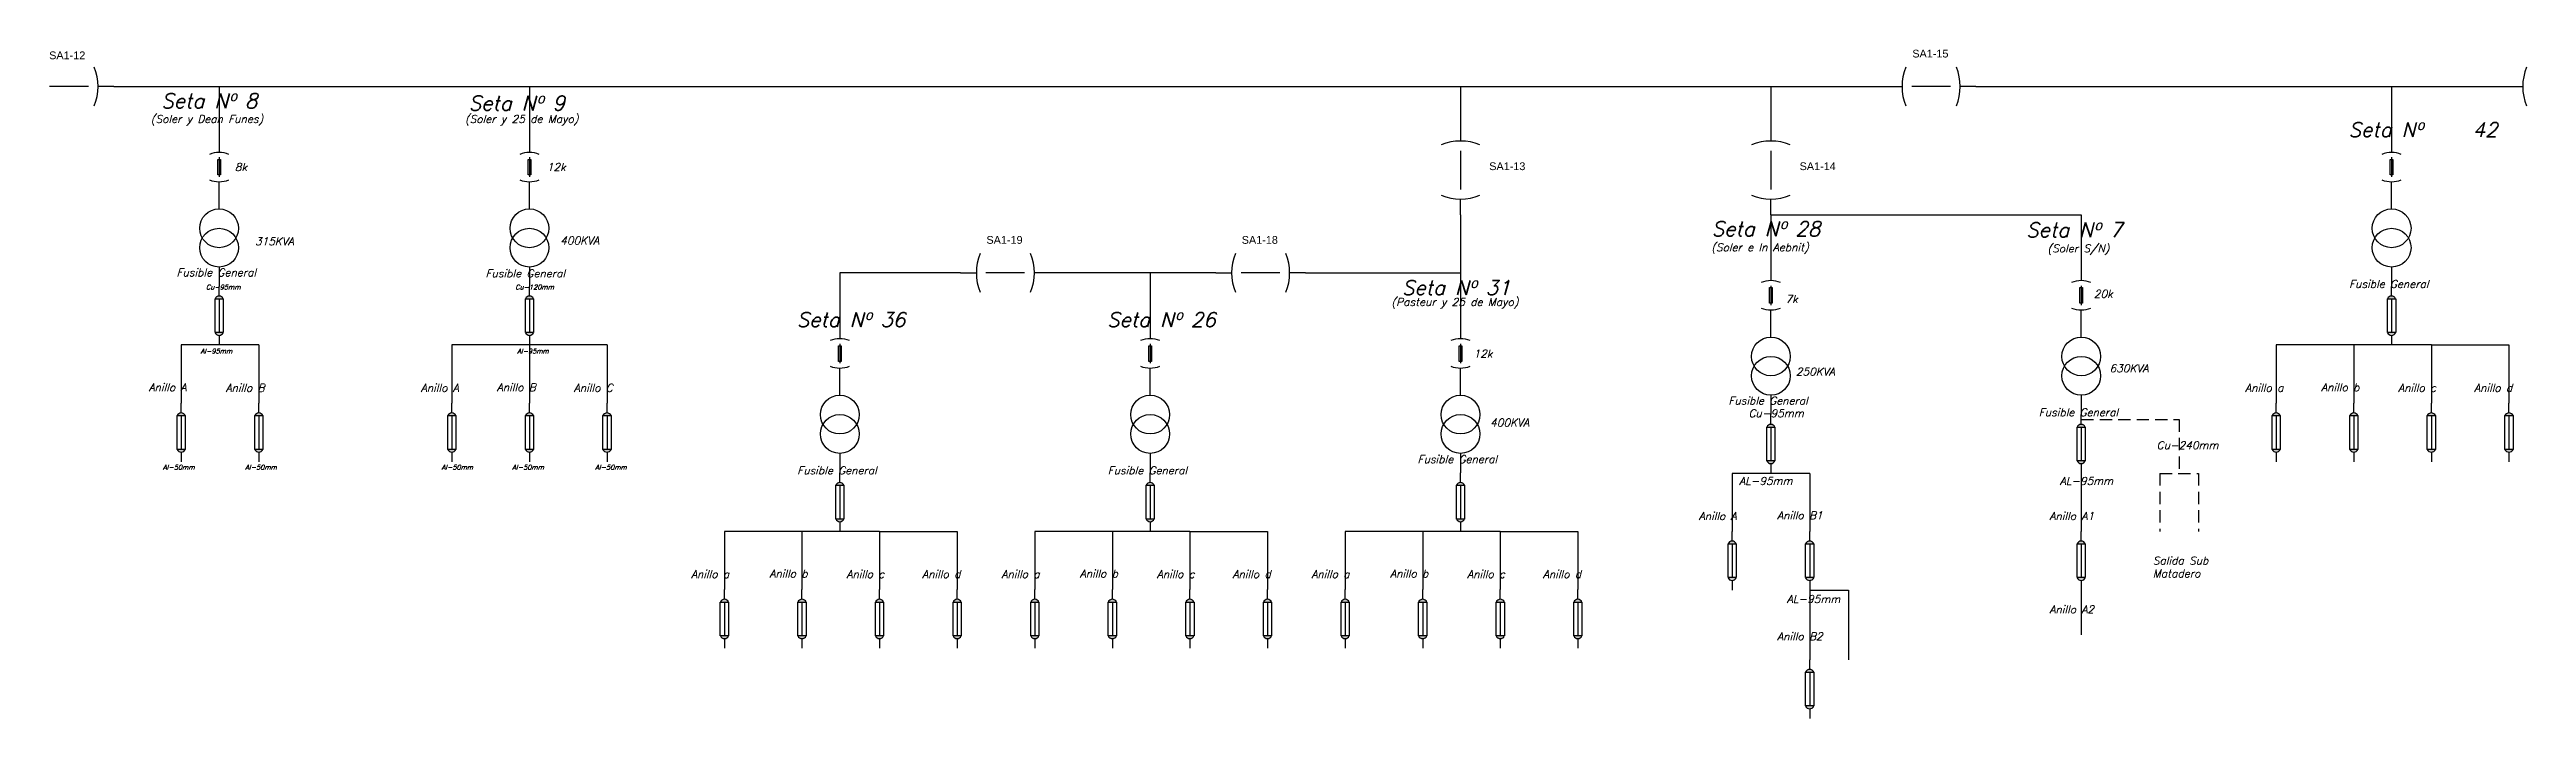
# Model space of a CAD drawing. Header units: millimetres. Extents: x 1875 to 17546, y 2661 to 4631.
# Drawn here: x 5260 to 6537, y 3220 to 3565 of the extents above; entities that cross this region are included whole.
import ezdxf

# ---------------------------------------------------------------- set-up
doc = ezdxf.new("R2010")
doc.units = ezdxf.units.MM
doc.linetypes.add('HIDDEN', pattern=[9.525, 6.35, -3.175])
doc.styles.add('IRAM', font='ROMANS.SHX', dxfattribs={"oblique": 15, "height": 2.5})
doc.styles.get("Standard").update_dxf_attribs({"font": 'arial.ttf'})

msp = doc.modelspace()

# ---------------------------------------------------------------- texts
at = {"char_height": 4, "attachment_point": 1}
for s, insert in [('SA1-12', (5260.2, 3563.7)), ('SA1-15', (6220.7, 3564.6)), ('SA1-13', (6002.6, 3506.5)), ('SA1-14', (6162.6, 3506.5)), ('SA1-19', (5743.4, 3468.5)), ('SA1-18', (5875, 3468.5))]:
    msp.add_mtext_dynamic_manual_height_columns(s, width=28.858, gutter_width=12.5, heights=[0], dxfattribs=dict(at, insert=insert))
at = {"attachment_point": 1, "style": 'IRAM'}
for s, width, heights, insert, char_height in [('Seta Nº 8', 81.365, [7.76], (5318, 3542), 7.5), ('Seta Nº 9', 78.14, [7.76], (5476.5, 3540.8), 7.5), ('(Soler y Dean Funes)', 83.844, [0], (5312.6, 3530.9), 4), ('(Soler y 25 de Mayo)', 83.844, [0], (5474.6, 3530.9), 4), ('8k', 15.282, [0], (5355.9, 3506.1), 4), ('12k', 15.282, [0], (5516.7, 3506.1), 4), ('Seta Nº 28', 71.575, [0], (6117.3, 3476), 7.5), ('Seta Nº 7', 66.115, [0], (6279.4, 3475.4), 7.5), ('315KVA', 74.539, [0], (5366.3, 3467.8), 4), ('400KVA', 74.539, [0], (5523.7, 3468.2), 4), ('(Soler e In Aebnit)', 83.844, [0], (6117.1, 3464.7), 4), ('(Soler S/N)', 83.844, [0], (6290.4, 3464.1), 4), ('Fusible General ', 50.416, [0], (5325.9, 3451.7), 4), ('Fusible General ', 50.416, [0], (5485.2, 3451.2), 4), ('Cu-95mm', 29.434, [0], (5341.1, 3443.4), 2.5), ('Cu-120mm', 29.434, [0], (5500.5, 3443.4), 2.5), ('(Pasteur y 25 de Mayo)', 83.844, [0], (5952.2, 3436.5), 4), ('Seta Nº 31', 66.115, [0], (5957.6, 3445.6), 7.5), ('7k', 15.282, [0], (6155.3, 3438), 4), ('20k', 15.282, [0], (6314.3, 3440.7), 4), ('Fusible General ', 50.416, [0], (6445.9, 3445.8), 4), ('Seta Nº 36', 71.575, [0], (5645.6, 3429.1), 7.5), ('Seta Nº 26', 71.575, [0], (5805.6, 3429.1), 7.5), ('Al-95mm', 29.434, [0], (5338.3, 3410.4), 2.5), ('Al-95mm', 29.434, [0], (5501.5, 3410.4), 2.5), ('12k', 15.282, [0], (5994.5, 3409.8), 4), ('250KVA', 74.539, [0], (6160.7, 3400.6), 4), ('630KVA', 74.539, [0], (6322.4, 3402.3), 4), ('Anillo A', 29.434, [0], (5311.5, 3392.5), 4), ('Anillo B', 29.434, [0], (5351.2, 3392.2), 4), ('Anillo A', 29.434, [4], (5451.8, 3392.2), 4), ('Anillo B', 29.434, [0], (5491, 3392.5), 4), ('Anillo C', 29.434, [0], (5530.7, 3392.2), 4), ('Fusible General ', 50.416, [0], (6125.9, 3385.6), 4), ('Anillo a', 29.434, [0], (6392.3, 3392.2), 4), ('Anillo b', 29.434, [0], (6431.5, 3392.5), 4), ('Anillo c', 29.434, [0], (6471.2, 3392.2), 4), ('Anillo d', 29.434, [0], (6510.3, 3392.2), 4), ('400KVA', 74.539, [0], (6003.1, 3374.3), 4), ('Cu-95mm', 50.416, [4], (6136.3, 3379.1), 4), ('Fusible General ', 50.416, [0], (6285.9, 3379.6), 4), ('Cu-240mm', 50.416, [4], (6346.7, 3362.6), 4), ('Al-50mm', 29.434, [0], (5318.9, 3350.5), 2.5), ('Al-50mm', 29.434, [0], (5361.3, 3350.5), 2.5), ('Al-50mm', 29.434, [0], (5462.5, 3350.5), 2.5), ('Al-50mm', 29.434, [0], (5499, 3350.5), 2.5), ('Al-50mm', 29.434, [0], (5541.7, 3350.5), 2.5), ('Fusible General ', 50.416, [0], (5645.9, 3349.6), 4), ('Fusible General ', 50.416, [0], (5805.9, 3349.6), 4), ('Fusible General ', 50.416, [0], (5965.7, 3355.4), 4), ('AL-95mm', 50.416, [0], (6131.4, 3344.2), 4), ('AL-95mm', 50.416, [0], (6296.7, 3344.2), 4), ('Anillo A', 29.434, [0], (6110.6, 3326.1), 4), ('Anillo B1', 29.434, [0], (6151, 3326.4), 4), ('Anillo A1', 29.434, [0], (6291.4, 3326.1), 4), ('Anillo a', 29.434, [0], (5591.1, 3296.1), 4), ('Anillo b', 29.434, [0], (5631.5, 3296.4), 4), ('Anillo c', 29.434, [0], (5671.2, 3296.1), 4), ('Anillo d', 29.434, [0], (5710.3, 3296.1), 4), ('Anillo a', 29.434, [0], (5751.1, 3296.1), 4), ('Anillo b', 29.434, [0], (5791.5, 3296.4), 4), ('Anillo c', 29.434, [0], (5831.2, 3296.1), 4), ('Anillo d', 29.434, [0], (5870.3, 3296.1), 4), ('Anillo a', 29.434, [0], (5910.9, 3296.1), 4), ('Anillo b', 29.434, [0], (5951.5, 3296.4), 4), ('Anillo c', 29.434, [0], (5991.2, 3296.1), 4), ('Anillo d', 29.434, [0], (6030.3, 3296.1), 4), ('Salida Sub Matadero', 40.427, [0], (6344.7, 3303.1), 4), ('AL-95mm', 50.416, [0], (6156, 3283.3), 4), ('Anillo A2', 29.434, [0], (6291.4, 3277.9), 4), ('Anillo B2', 29.434, [0], (6151, 3264), 4)]:
    msp.add_mtext_dynamic_manual_height_columns(s, width=width, gutter_width=12.5, heights=heights, dxfattribs=dict(at, insert=insert, char_height=char_height))
note = msp.add_mtext_dynamic_manual_height_columns('Seta Nº ', width=51.445, gutter_width=12.5, heights=[7.76, 0], dxfattribs=dict(insert=(6445.6, 3527.1), char_height=7.5, attachment_point=1, style='IRAM'))
for column, words in zip(note.columns.linked_columns, ['42']):
    column.text = words

# ---------------------------------------------------------------- hatches: boundary and pattern name
h = msp.add_hatch(color=256)
h.dxf.hatch_style = 1
h.paths.add_polyline_path([(5345.7, 3436.1), (5349.9, 3436.1, 0.672313)])
h.paths.add_polyline_path([(5349.9, 3418.7), (5345.7, 3418.7, 0.672313)])
h = msp.add_hatch(color=256)
h.dxf.hatch_style = 1
h.paths.add_polyline_path([(5505.7, 3436.1), (5509.9, 3436.1, 0.672313)])
h.paths.add_polyline_path([(5509.9, 3418.7), (5505.7, 3418.7, 0.672313)])
h = msp.add_hatch(color=256)
h.dxf.hatch_style = 1
h.paths.add_polyline_path([(6465.7, 3436.1), (6469.9, 3436.1, 0.672313)])
h.paths.add_polyline_path([(6469.9, 3418.7), (6465.7, 3418.7, 0.672313)])
h = msp.add_hatch(color=256)
h.dxf.hatch_style = 1
h.paths.add_polyline_path([(5326.2, 3375.9), (5330.4, 3375.9, 0.672313)])
h.paths.add_polyline_path([(5330.4, 3358.4), (5326.2, 3358.4, 0.672313)])
h = msp.add_hatch(color=256)
h.dxf.hatch_style = 1
h.paths.add_polyline_path([(5366.2, 3375.9), (5370.4, 3375.9, 0.672313)])
h.paths.add_polyline_path([(5370.4, 3358.4), (5366.2, 3358.4, 0.672313)])
h = msp.add_hatch(color=256)
h.dxf.hatch_style = 1
h.paths.add_polyline_path([(5469.9, 3375.9, 0.672313), (5465.7, 3375.9)])
h.paths.add_polyline_path([(5469.9, 3358.4), (5465.7, 3358.4, 0.672313)])
h = msp.add_hatch(color=256)
h.dxf.hatch_style = 1
h.paths.add_polyline_path([(5509.9, 3375.9, 0.672313), (5505.7, 3375.9)])
h.paths.add_polyline_path([(5509.9, 3358.4), (5505.7, 3358.4, 0.672313)])
h = msp.add_hatch(color=256)
h.dxf.hatch_style = 1
h.paths.add_polyline_path([(5549.9, 3375.9, 0.672313), (5545.7, 3375.9)])
h.paths.add_polyline_path([(5549.9, 3358.4), (5545.7, 3358.4, 0.672313)])
h = msp.add_hatch(color=256)
h.dxf.hatch_style = 1
h.paths.add_polyline_path([(6145.7, 3370), (6149.9, 3370, 0.672313)])
h.paths.add_polyline_path([(6149.9, 3352.5), (6145.7, 3352.5, 0.672313)])
h = msp.add_hatch(color=256)
h.dxf.hatch_style = 1
h.paths.add_polyline_path([(6305.7, 3370), (6309.9, 3370, 0.672313)])
h.paths.add_polyline_path([(6309.9, 3352.5), (6305.7, 3352.5, 0.672313)])
h = msp.add_hatch(color=256)
h.dxf.hatch_style = 1
h.paths.add_polyline_path([(6406.2, 3375.9), (6410.4, 3375.9, 0.672313)])
h.paths.add_polyline_path([(6410.4, 3358.4), (6406.2, 3358.4, 0.672313)])
h = msp.add_hatch(color=256)
h.dxf.hatch_style = 1
h.paths.add_polyline_path([(6446.2, 3375.9), (6450.4, 3375.9, 0.672313)])
h.paths.add_polyline_path([(6450.4, 3358.4), (6446.2, 3358.4, 0.672313)])
h = msp.add_hatch(color=256)
h.dxf.hatch_style = 1
h.paths.add_polyline_path([(6486.2, 3375.9), (6490.4, 3375.9, 0.672313)])
h.paths.add_polyline_path([(6490.4, 3358.4), (6486.2, 3358.4, 0.672313)])
h = msp.add_hatch(color=256)
h.dxf.hatch_style = 1
h.paths.add_polyline_path([(6526.2, 3375.9), (6530.4, 3375.9, 0.672313)])
h.paths.add_polyline_path([(6530.4, 3358.4), (6526.2, 3358.4, 0.672313)])
h = msp.add_hatch(color=256)
h.dxf.hatch_style = 1
h.paths.add_polyline_path([(5669.9, 3340, 0.672313), (5665.7, 3340)])
h.paths.add_polyline_path([(5669.9, 3322.5), (5665.7, 3322.5, 0.672313)])
h = msp.add_hatch(color=256)
h.dxf.hatch_style = 1
h.paths.add_polyline_path([(5829.9, 3340, 0.672313), (5825.7, 3340)])
h.paths.add_polyline_path([(5829.9, 3322.5), (5825.7, 3322.5, 0.672313)])
h = msp.add_hatch(color=256)
h.dxf.hatch_style = 1
h.paths.add_polyline_path([(5989.9, 3340, 0.672313), (5985.7, 3340)])
h.paths.add_polyline_path([(5989.9, 3322.5), (5985.7, 3322.5, 0.672313)])
h = msp.add_hatch(color=256)
h.dxf.hatch_style = 1
h.paths.add_polyline_path([(6129.9, 3309.7, 0.672313), (6125.7, 3309.7)])
h.paths.add_polyline_path([(6129.9, 3292.3), (6125.7, 3292.3, 0.672313)])
h = msp.add_hatch(color=256)
h.dxf.hatch_style = 1
h.paths.add_polyline_path([(6169.9, 3309.7, 0.672313), (6165.7, 3309.7)])
h.paths.add_polyline_path([(6169.9, 3292.3), (6165.7, 3292.3, 0.672313)])
h = msp.add_hatch(color=256)
h.dxf.hatch_style = 1
h.paths.add_polyline_path([(6309.9, 3309.7, 0.672313), (6305.7, 3309.7)])
h.paths.add_polyline_path([(6309.9, 3292.3), (6305.7, 3292.3, 0.672313)])
h = msp.add_hatch(color=256)
h.dxf.hatch_style = 1
h.paths.add_polyline_path([(5610.4, 3279.7, 0.672313), (5606.2, 3279.7)])
h.paths.add_polyline_path([(5610.4, 3262.3), (5606.2, 3262.3, 0.672313)])
h = msp.add_hatch(color=256)
h.dxf.hatch_style = 1
h.paths.add_polyline_path([(5650.4, 3279.7, 0.672313), (5646.2, 3279.7)])
h.paths.add_polyline_path([(5650.4, 3262.3), (5646.2, 3262.3, 0.672313)])
h = msp.add_hatch(color=256)
h.dxf.hatch_style = 1
h.paths.add_polyline_path([(5690.4, 3279.7, 0.672313), (5686.2, 3279.7)])
h.paths.add_polyline_path([(5690.4, 3262.3), (5686.2, 3262.3, 0.672313)])
h = msp.add_hatch(color=256)
h.dxf.hatch_style = 1
h.paths.add_polyline_path([(5730.4, 3279.7, 0.672313), (5726.2, 3279.7)])
h.paths.add_polyline_path([(5730.4, 3262.3), (5726.2, 3262.3, 0.672313)])
h = msp.add_hatch(color=256)
h.dxf.hatch_style = 1
h.paths.add_polyline_path([(5770.4, 3279.7, 0.672313), (5766.2, 3279.7)])
h.paths.add_polyline_path([(5770.4, 3262.3), (5766.2, 3262.3, 0.672313)])
h = msp.add_hatch(color=256)
h.dxf.hatch_style = 1
h.paths.add_polyline_path([(5810.4, 3279.7, 0.672313), (5806.2, 3279.7)])
h.paths.add_polyline_path([(5810.4, 3262.3), (5806.2, 3262.3, 0.672313)])
h = msp.add_hatch(color=256)
h.dxf.hatch_style = 1
h.paths.add_polyline_path([(5850.4, 3279.7, 0.672313), (5846.2, 3279.7)])
h.paths.add_polyline_path([(5850.4, 3262.3), (5846.2, 3262.3, 0.672313)])
h = msp.add_hatch(color=256)
h.dxf.hatch_style = 1
h.paths.add_polyline_path([(5890.4, 3279.7, 0.672313), (5886.2, 3279.7)])
h.paths.add_polyline_path([(5890.4, 3262.3), (5886.2, 3262.3, 0.672313)])
h = msp.add_hatch(color=256)
h.dxf.hatch_style = 1
h.paths.add_polyline_path([(5930.4, 3279.7, 0.672313), (5926.2, 3279.7)])
h.paths.add_polyline_path([(5930.4, 3262.3), (5926.2, 3262.3, 0.672313)])
h = msp.add_hatch(color=256)
h.dxf.hatch_style = 1
h.paths.add_polyline_path([(5970.4, 3279.7, 0.672313), (5966.2, 3279.7)])
h.paths.add_polyline_path([(5970.4, 3262.3), (5966.2, 3262.3, 0.672313)])
h = msp.add_hatch(color=256)
h.dxf.hatch_style = 1
h.paths.add_polyline_path([(6010.4, 3279.7, 0.672313), (6006.2, 3279.7)])
h.paths.add_polyline_path([(6010.4, 3262.3), (6006.2, 3262.3, 0.672313)])
h = msp.add_hatch(color=256)
h.dxf.hatch_style = 1
h.paths.add_polyline_path([(6050.4, 3279.7, 0.672313), (6046.2, 3279.7)])
h.paths.add_polyline_path([(6050.4, 3262.3), (6046.2, 3262.3, 0.672313)])
h = msp.add_hatch(color=256)
h.dxf.hatch_style = 1
h.paths.add_polyline_path([(6169.9, 3243.5, 0.672313), (6165.7, 3243.5)])
h.paths.add_polyline_path([(6169.9, 3226.1), (6165.7, 3226.1, 0.672313)])

# ---------------------------------------------------------------- linework, layer by layer
for p, q in [((5280.4, 3545.6), (5260.4, 3545.6)), ((5293.5, 3545.6), (5285.4, 3545.6)), ((6207.3, 3545.6), (6215.4, 3545.6)), ((6207.3, 3545.6), (6215.4, 3545.6)), ((6240.4, 3545.6), (6220.4, 3545.6)), ((6240.4, 3545.6), (6220.4, 3545.6)), ((6253.5, 3545.6), (6245.4, 3545.6)), ((6253.5, 3545.6), (6245.4, 3545.6)), ((6527.3, 3545.6), (6535.4, 3545.6)), ((6527.3, 3545.6), (6535.4, 3545.6)), ((5987.8, 3525.6), (5987.8, 3517.5)), ((6147.8, 3525.6), (6147.8, 3517.5)), ((5347.8, 3515.6), (5347.8, 3511.6)), ((5507.8, 3515.6), (5507.8, 3511.6)), ((5987.8, 3512.5), (5987.8, 3492.5)), ((6147.8, 3512.5), (6147.8, 3492.5)), ((6467.8, 3515.6), (6467.8, 3511.6)), ((5347.8, 3509.1), (5347.8, 3499.1)), ((5507.8, 3509.1), (5507.8, 3499.1)), ((6467.8, 3509.1), (6467.8, 3499.1)), ((5347.8, 3492.5), (5347.8, 3496.6)), ((5347.8, 3482.5), (5347.8, 3492.5)), ((5507.8, 3492.5), (5507.8, 3496.6)), ((5507.8, 3482.5), (5507.8, 3492.5)), ((5987.8, 3479.5), (5987.8, 3487.5)), ((6147.8, 3479.5), (6147.8, 3487.5)), ((6467.8, 3492.5), (6467.8, 3496.6)), ((6467.8, 3482.5), (6467.8, 3492.5)), ((5347.8, 3452.5), (5347.8, 3442.5)), ((5507.8, 3452.5), (5507.8, 3442.5)), ((5730.1, 3449.5), (5738.1, 3449.5)), ((5730.1, 3449.5), (5738.1, 3449.5)), ((5763.1, 3449.5), (5743.1, 3449.5)), ((5763.1, 3449.5), (5743.1, 3449.5)), ((5776.2, 3449.5), (5768.1, 3449.5)), ((5776.2, 3449.5), (5768.1, 3449.5)), ((5861.6, 3449.5), (5869.7, 3449.5)), ((5861.6, 3449.5), (5869.7, 3449.5)), ((5894.7, 3449.5), (5874.7, 3449.5)), ((5894.7, 3449.5), (5874.7, 3449.5)), ((5907.8, 3449.5), (5899.7, 3449.5)), ((5907.8, 3449.5), (5899.7, 3449.5)), ((6147.8, 3449.5), (6147.8, 3445.4)), ((6307.8, 3449.5), (6307.8, 3445.4)), ((6467.8, 3452.5), (6467.8, 3442.5)), ((5347.8, 3437.5), (5347.8, 3442.5)), ((5347.8, 3436.1), (5347.8, 3418.7)), ((5507.8, 3437.5), (5507.8, 3442.5)), ((5507.8, 3436.1), (5507.8, 3418.7)), ((6147.8, 3442.9), (6147.8, 3432.9)), ((6307.8, 3442.9), (6307.8, 3432.9)), ((6467.8, 3437.5), (6467.8, 3442.5)), ((6467.8, 3436.1), (6467.8, 3418.7)), ((6147.8, 3426.4), (6147.8, 3430.4)), ((6147.8, 3416.4), (6147.8, 3426.4)), ((6307.8, 3426.4), (6307.8, 3430.4)), ((6307.8, 3416.4), (6307.8, 3426.4)), ((5347.8, 3417.3), (5347.8, 3412.3)), ((5507.8, 3417.3), (5507.8, 3412.3)), ((5667.8, 3419.5), (5667.8, 3415.4)), ((5667.8, 3412.9), (5667.8, 3402.9)), ((5827.8, 3419.5), (5827.8, 3415.4)), ((5827.8, 3412.9), (5827.8, 3402.9)), ((5987.8, 3419.5), (5987.8, 3415.4)), ((5987.8, 3412.9), (5987.8, 3402.9)), ((6467.8, 3417.3), (6467.8, 3412.3)), ((5667.8, 3396.4), (5667.8, 3400.4)), ((5827.8, 3396.4), (5827.8, 3400.4)), ((5987.8, 3396.4), (5987.8, 3400.4)), ((5667.8, 3386.4), (5667.8, 3396.4)), ((5827.8, 3386.4), (5827.8, 3396.4)), ((5987.8, 3386.4), (5987.8, 3396.4)), ((6147.8, 3386.4), (6147.8, 3376.4)), ((6307.8, 3386.4), (6307.8, 3376.4)), ((5328.3, 3377.3), (5328.3, 3382.3)), ((5328.3, 3375.9), (5328.3, 3358.4)), ((5368.3, 3377.3), (5368.3, 3382.3)), ((5368.3, 3375.9), (5368.3, 3358.4)), ((5467.8, 3377.3), (5467.8, 3382.3)), ((5467.8, 3375.9), (5467.8, 3358.4)), ((5507.8, 3377.3), (5507.8, 3382.3)), ((5507.8, 3375.9), (5507.8, 3358.4)), ((5547.8, 3377.3), (5547.8, 3382.3)), ((5547.8, 3375.9), (5547.8, 3358.4)), ((6147.8, 3371.4), (6147.8, 3376.4)), ((6307.8, 3371.4), (6307.8, 3376.4)), ((6408.3, 3377.3), (6408.3, 3382.3)), ((6408.3, 3375.9), (6408.3, 3358.4)), ((6448.3, 3377.3), (6448.3, 3382.3)), ((6448.3, 3375.9), (6448.3, 3358.4)), ((6488.3, 3377.3), (6488.3, 3382.3)), ((6488.3, 3375.9), (6488.3, 3358.4)), ((6528.3, 3377.3), (6528.3, 3382.3)), ((6528.3, 3375.9), (6528.3, 3358.4)), ((6147.8, 3370), (6147.8, 3352.5)), ((6307.8, 3370), (6307.8, 3352.5)), ((5328.3, 3357), (5328.3, 3352)), ((5368.3, 3357), (5368.3, 3352)), ((5467.8, 3357), (5467.8, 3352)), ((5507.8, 3357), (5507.8, 3352)), ((5547.8, 3357), (5547.8, 3352)), ((5667.8, 3356.4), (5667.8, 3346.4)), ((5667.8, 3341.4), (5667.8, 3346.4)), ((5827.8, 3356.4), (5827.8, 3346.4)), ((5827.8, 3341.4), (5827.8, 3346.4)), ((5987.8, 3356.4), (5987.8, 3346.4)), ((5987.8, 3341.4), (5987.8, 3346.4)), ((6147.8, 3351.1), (6147.8, 3346.1)), ((6307.8, 3351.1), (6307.8, 3346.1)), ((6408.3, 3357), (6408.3, 3352)), ((6448.3, 3357), (6448.3, 3352)), ((6488.3, 3357), (6488.3, 3352)), ((6528.3, 3357), (6528.3, 3352)), ((5667.8, 3340), (5667.8, 3322.5)), ((5827.8, 3340), (5827.8, 3322.5)), ((5987.8, 3340), (5987.8, 3322.5)), ((5667.8, 3321.1), (5667.8, 3316.1)), ((5827.8, 3321.1), (5827.8, 3316.1)), ((5987.8, 3321.1), (5987.8, 3316.1)), ((6127.8, 3311.1), (6127.8, 3316.1)), ((6127.8, 3309.7), (6127.8, 3292.3)), ((6167.8, 3311.1), (6167.8, 3316.1)), ((6167.8, 3309.7), (6167.8, 3292.3)), ((6307.8, 3311.1), (6307.8, 3316.1)), ((6307.8, 3309.7), (6307.8, 3292.3)), ((5608.3, 3281.1), (5608.3, 3286.1)), ((5648.3, 3281.1), (5648.3, 3286.1)), ((5688.3, 3281.1), (5688.3, 3286.1)), ((5728.3, 3281.1), (5728.3, 3286.1)), ((5768.3, 3281.1), (5768.3, 3286.1)), ((5808.3, 3281.1), (5808.3, 3286.1)), ((5848.3, 3281.1), (5848.3, 3286.1)), ((5888.3, 3281.1), (5888.3, 3286.1)), ((5928.3, 3281.1), (5928.3, 3286.1)), ((5968.3, 3281.1), (5968.3, 3286.1)), ((6008.3, 3281.1), (6008.3, 3286.1)), ((6048.3, 3281.1), (6048.3, 3286.1)), ((6127.8, 3290.9), (6127.8, 3285.9)), ((6167.8, 3290.9), (6167.8, 3285.9)), ((6307.8, 3290.9), (6307.8, 3285.9)), ((5608.3, 3279.7), (5608.3, 3262.3)), ((5648.3, 3279.7), (5648.3, 3262.3)), ((5688.3, 3279.7), (5688.3, 3262.3)), ((5728.3, 3279.7), (5728.3, 3262.3)), ((5768.3, 3279.7), (5768.3, 3262.3)), ((5808.3, 3279.7), (5808.3, 3262.3)), ((5848.3, 3279.7), (5848.3, 3262.3)), ((5888.3, 3279.7), (5888.3, 3262.3)), ((5928.3, 3279.7), (5928.3, 3262.3)), ((5968.3, 3279.7), (5968.3, 3262.3)), ((6008.3, 3279.7), (6008.3, 3262.3)), ((6048.3, 3279.7), (6048.3, 3262.3)), ((5608.3, 3260.9), (5608.3, 3255.9)), ((5648.3, 3260.9), (5648.3, 3255.9)), ((5688.3, 3260.9), (5688.3, 3255.9)), ((5728.3, 3260.9), (5728.3, 3255.9)), ((5768.3, 3260.9), (5768.3, 3255.9)), ((5808.3, 3260.9), (5808.3, 3255.9)), ((5848.3, 3260.9), (5848.3, 3255.9)), ((5888.3, 3260.9), (5888.3, 3255.9)), ((5928.3, 3260.9), (5928.3, 3255.9)), ((5968.3, 3260.9), (5968.3, 3255.9)), ((6008.3, 3260.9), (6008.3, 3255.9)), ((6048.3, 3260.9), (6048.3, 3255.9)), ((6167.8, 3244.9), (6167.8, 3249.9)), ((6167.8, 3243.5), (6167.8, 3226.1)), ((6167.8, 3224.7), (6167.8, 3219.7))]:
    msp.add_line(p, q)
at = {"color": 5}
for p, q in [((5293.5, 3545.6), (5347.8, 3545.6)), ((5347.8, 3545.6), (5347.8, 3515.6)), ((5347.8, 3545.6), (5507.8, 3545.6)), ((5507.8, 3545.6), (5507.8, 3515.6)), ((5507.8, 3545.6), (5887.3, 3545.6)), ((5887.3, 3545.6), (5987.8, 3545.6)), ((5987.8, 3545.6), (5987.8, 3525.6)), ((5987.8, 3545.6), (6047.3, 3545.6)), ((6047.3, 3545.6), (6147.8, 3545.6)), ((6147.8, 3545.6), (6147.8, 3525.6)), ((6147.8, 3545.6), (6207.3, 3545.6)), ((6147.8, 3545.6), (6207.3, 3545.6)), ((6253.5, 3545.6), (6307.8, 3545.6)), ((6253.5, 3545.6), (6307.8, 3545.6)), ((6307.8, 3545.6), (6467.8, 3545.6)), ((6467.8, 3545.6), (6467.8, 3515.6)), ((6467.8, 3545.6), (6527.3, 3545.6)), ((5987.8, 3479.5), (5987.8, 3449.5)), ((6147.8, 3479.5), (6147.8, 3449.5)), ((6147.8, 3479.5), (6147.8, 3449.5)), ((6147.8, 3479.5), (6307.8, 3479.5)), ((6307.8, 3479.5), (6307.8, 3449.5)), ((5730.1, 3449.5), (5667.8, 3449.5)), ((5667.8, 3449.5), (5667.8, 3419.5)), ((5861.6, 3449.5), (5776.2, 3449.5)), ((5827.8, 3449.5), (5827.8, 3419.5)), ((5827.8, 3449.5), (5827.8, 3419.5)), ((5907.8, 3449.5), (5987.8, 3449.5)), ((5987.8, 3449.5), (5987.8, 3419.5))]:
    msp.add_line(p, q, dxfattribs=at)
at = {"color": 1}
for p, q in [((5368.3, 3412.3), (5328.3, 3412.3)), ((5328.3, 3412.3), (5328.3, 3382.3)), ((5368.3, 3412.3), (5368.3, 3382.3)), ((5547.8, 3412.3), (5467.8, 3412.3)), ((5467.8, 3412.3), (5467.8, 3382.3)), ((5507.8, 3412.3), (5507.8, 3382.3)), ((5547.8, 3412.3), (5547.8, 3382.3)), ((6488.3, 3412.3), (6408.3, 3412.3)), ((6408.3, 3412.3), (6408.3, 3382.3)), ((6448.3, 3412.3), (6448.3, 3382.3)), ((6488.3, 3412.3), (6528.3, 3412.3)), ((6488.3, 3412.3), (6488.3, 3382.3)), ((6528.3, 3412.3), (6528.3, 3382.3)), ((6167.8, 3346.1), (6127.8, 3346.1)), ((6127.8, 3346.1), (6127.8, 3316.1)), ((6167.8, 3346.1), (6167.8, 3316.1)), ((6307.8, 3346.1), (6307.8, 3316.1)), ((5688.3, 3316.1), (5608.3, 3316.1)), ((5608.3, 3316.1), (5608.3, 3286.1)), ((5648.3, 3316.1), (5648.3, 3286.1)), ((5688.3, 3316.1), (5728.3, 3316.1)), ((5688.3, 3316.1), (5688.3, 3286.1)), ((5728.3, 3316.1), (5728.3, 3286.1)), ((5848.3, 3316.1), (5768.3, 3316.1)), ((5768.3, 3316.1), (5768.3, 3286.1)), ((5808.3, 3316.1), (5808.3, 3286.1)), ((5848.3, 3316.1), (5888.3, 3316.1)), ((5848.3, 3316.1), (5848.3, 3286.1)), ((5888.3, 3316.1), (5888.3, 3286.1)), ((6008.3, 3316.1), (5928.3, 3316.1)), ((5928.3, 3316.1), (5928.3, 3286.1)), ((5968.3, 3316.1), (5968.3, 3286.1)), ((6008.3, 3316.1), (6048.3, 3316.1)), ((6008.3, 3316.1), (6008.3, 3286.1)), ((6048.3, 3316.1), (6048.3, 3286.1)), ((6167.8, 3285.9), (6167.8, 3249.9)), ((6167.8, 3285.9), (6187.8, 3285.9)), ((6187.8, 3285.9), (6187.8, 3249.9)), ((6307.8, 3285.9), (6307.8, 3262.8))]:
    msp.add_line(p, q, dxfattribs=at)
at = {"color": 1, "linetype": 'HIDDEN'}
for p, q in [((6307.8, 3373.9), (6358.3, 3373.9)), ((6358.3, 3373.9), (6358.3, 3346.1)), ((6348.3, 3346.1), (6368.3, 3346.1)), ((6348.3, 3346.1), (6348.3, 3316.1)), ((6368.3, 3346.1), (6368.3, 3316.1))]:
    msp.add_line(p, q, dxfattribs=at)
for points in [[(5347.1, 3508), (5348.5, 3508), (5348.5, 3500), (5347.1, 3500)], [(5507.1, 3508), (5508.5, 3508), (5508.5, 3500), (5507.1, 3500)], [(6467.1, 3508), (6468.5, 3508), (6468.5, 3500), (6467.1, 3500)], [(5345.7, 3436.1), (5349.9, 3436.1), (5349.9, 3418.7), (5345.7, 3418.7)], [(5505.7, 3436.1), (5509.9, 3436.1), (5509.9, 3418.7), (5505.7, 3418.7)], [(6147.1, 3441.9), (6148.5, 3441.9), (6148.5, 3433.8), (6147.1, 3433.8)], [(6307.1, 3441.9), (6308.5, 3441.9), (6308.5, 3433.8), (6307.1, 3433.8)], [(6465.7, 3436.1), (6469.9, 3436.1), (6469.9, 3418.7), (6465.7, 3418.7)], [(5667.1, 3411.9), (5668.5, 3411.9), (5668.5, 3403.8), (5667.1, 3403.8)], [(5827.1, 3411.9), (5828.5, 3411.9), (5828.5, 3403.8), (5827.1, 3403.8)], [(5987.1, 3411.9), (5988.5, 3411.9), (5988.5, 3403.8), (5987.1, 3403.8)], [(5326.2, 3375.9), (5330.4, 3375.9), (5330.4, 3358.4), (5326.2, 3358.4)], [(5366.2, 3375.9), (5370.4, 3375.9), (5370.4, 3358.4), (5366.2, 3358.4)], [(5465.7, 3375.9), (5469.9, 3375.9), (5469.9, 3358.4), (5465.7, 3358.4)], [(5505.7, 3375.9), (5509.9, 3375.9), (5509.9, 3358.4), (5505.7, 3358.4)], [(5545.7, 3375.9), (5549.9, 3375.9), (5549.9, 3358.4), (5545.7, 3358.4)], [(6406.2, 3375.9), (6410.4, 3375.9), (6410.4, 3358.4), (6406.2, 3358.4)], [(6446.2, 3375.9), (6450.4, 3375.9), (6450.4, 3358.4), (6446.2, 3358.4)], [(6486.2, 3375.9), (6490.4, 3375.9), (6490.4, 3358.4), (6486.2, 3358.4)], [(6526.2, 3375.9), (6530.4, 3375.9), (6530.4, 3358.4), (6526.2, 3358.4)], [(6145.7, 3370), (6149.9, 3370), (6149.9, 3352.5), (6145.7, 3352.5)], [(6305.7, 3370), (6309.9, 3370), (6309.9, 3352.5), (6305.7, 3352.5)], [(5665.7, 3340), (5669.9, 3340), (5669.9, 3322.5), (5665.7, 3322.5)], [(5825.7, 3340), (5829.9, 3340), (5829.9, 3322.5), (5825.7, 3322.5)], [(5985.7, 3340), (5989.9, 3340), (5989.9, 3322.5), (5985.7, 3322.5)], [(6125.7, 3309.7), (6129.9, 3309.7), (6129.9, 3292.3), (6125.7, 3292.3)], [(6165.7, 3309.7), (6169.9, 3309.7), (6169.9, 3292.3), (6165.7, 3292.3)], [(6305.7, 3309.7), (6309.9, 3309.7), (6309.9, 3292.3), (6305.7, 3292.3)], [(5606.2, 3279.7), (5610.4, 3279.7), (5610.4, 3262.3), (5606.2, 3262.3)], [(5646.2, 3279.7), (5650.4, 3279.7), (5650.4, 3262.3), (5646.2, 3262.3)], [(5686.2, 3279.7), (5690.4, 3279.7), (5690.4, 3262.3), (5686.2, 3262.3)], [(5726.2, 3279.7), (5730.4, 3279.7), (5730.4, 3262.3), (5726.2, 3262.3)], [(5766.2, 3279.7), (5770.4, 3279.7), (5770.4, 3262.3), (5766.2, 3262.3)], [(5806.2, 3279.7), (5810.4, 3279.7), (5810.4, 3262.3), (5806.2, 3262.3)], [(5846.2, 3279.7), (5850.4, 3279.7), (5850.4, 3262.3), (5846.2, 3262.3)], [(5886.2, 3279.7), (5890.4, 3279.7), (5890.4, 3262.3), (5886.2, 3262.3)], [(5926.2, 3279.7), (5930.4, 3279.7), (5930.4, 3262.3), (5926.2, 3262.3)], [(5966.2, 3279.7), (5970.4, 3279.7), (5970.4, 3262.3), (5966.2, 3262.3)], [(6006.2, 3279.7), (6010.4, 3279.7), (6010.4, 3262.3), (6006.2, 3262.3)], [(6046.2, 3279.7), (6050.4, 3279.7), (6050.4, 3262.3), (6046.2, 3262.3)], [(6165.7, 3243.5), (6169.9, 3243.5), (6169.9, 3226.1), (6165.7, 3226.1)]]:
    msp.add_lwpolyline(points, close=True)
for centre in [(5347.8, 3472.5), (5507.8, 3472.5), (6467.8, 3472.5), (5347.8, 3462.5), (5507.8, 3462.5), (6467.8, 3462.5), (6147.8, 3406.4), (6307.8, 3406.4), (6147.8, 3396.4), (6307.8, 3396.4), (5667.8, 3376.4), (5827.8, 3376.4), (5987.8, 3376.4), (5667.8, 3366.4), (5827.8, 3366.4), (5987.8, 3366.4)]:
    msp.add_circle(centre, 10)
for centre, radius, start, end in [((5258.5, 3545.6), 26.9, 338.2103, 21.7897), ((6242.3, 3545.6), 26.9, 158.2103, 201.7897), ((6242.3, 3545.6), 26.9, 158.2103, 201.7897), ((6218.5, 3545.6), 26.9, 338.2103, 21.7897), ((6218.5, 3545.6), 26.9, 338.2103, 21.7897), ((6562.3, 3545.6), 26.9, 158.2103, 201.7897), ((6562.3, 3545.6), 26.9, 158.2103, 201.7897), ((5347.8, 3498.1), 13.5, 68.2103, 111.7897), ((5507.8, 3498.1), 13.5, 68.2103, 111.7897), ((5987.8, 3490.6), 26.9, 68.2103, 111.7897), ((6147.8, 3490.6), 26.9, 68.2103, 111.7897), ((6467.8, 3498.1), 13.5, 68.2103, 111.7897), ((5347.8, 3510), 13.5, 248.2103, 291.7897), ((5507.8, 3510), 13.5, 248.2103, 291.7897), ((5987.8, 3514.5), 26.9, 248.2103, 291.7897), ((6147.8, 3514.5), 26.9, 248.2103, 291.7897), ((6467.8, 3510), 13.5, 248.2103, 291.7897), ((5765.1, 3449.5), 26.9, 158.2103, 201.7897), ((5765.1, 3449.5), 26.9, 158.2103, 201.7897), ((5741.2, 3449.5), 26.9, 338.2103, 21.7897), ((5741.2, 3449.5), 26.9, 338.2103, 21.7897), ((5896.7, 3449.5), 26.9, 158.2103, 201.7897), ((5896.7, 3449.5), 26.9, 158.2103, 201.7897), ((5872.8, 3449.5), 26.9, 338.2103, 21.7897), ((5872.8, 3449.5), 26.9, 338.2103, 21.7897), ((5347.8, 3435.3), 2.25, 22.1731, 157.8269), ((5507.8, 3435.3), 2.25, 22.1731, 157.8269), ((6147.8, 3432), 13.5, 68.2103, 111.7897), ((6307.8, 3432), 13.5, 68.2103, 111.7897), ((6467.8, 3435.3), 2.25, 22.1731, 157.8269), ((6147.8, 3443.9), 13.5, 248.2103, 291.7897), ((6307.8, 3443.9), 13.5, 248.2103, 291.7897), ((5347.8, 3419.5), 2.25, 202.1731, 337.8269), ((5507.8, 3419.5), 2.25, 202.1731, 337.8269), ((5667.8, 3402), 13.5, 68.2103, 111.7897), ((5827.8, 3402), 13.5, 68.2103, 111.7897), ((5987.8, 3402), 13.5, 68.2103, 111.7897), ((6467.8, 3419.5), 2.25, 202.1731, 337.8269), ((5667.8, 3413.9), 13.5, 248.2103, 291.7897), ((5827.8, 3413.9), 13.5, 248.2103, 291.7897), ((5987.8, 3413.9), 13.5, 248.2103, 291.7897), ((5328.3, 3375), 2.25, 22.1731, 157.8269), ((5368.3, 3375), 2.25, 22.1731, 157.8269), ((5467.8, 3375), 2.25, 22.1731, 157.8269), ((5507.8, 3375), 2.25, 22.1731, 157.8269), ((5547.8, 3375), 2.25, 22.1731, 157.8269), ((6147.8, 3369.1), 2.25, 22.1731, 157.8269), ((6307.8, 3369.1), 2.25, 22.1731, 157.8269), ((6408.3, 3375), 2.25, 22.1731, 157.8269), ((6448.3, 3375), 2.25, 22.1731, 157.8269), ((6488.3, 3375), 2.25, 22.1731, 157.8269), ((6528.3, 3375), 2.25, 22.1731, 157.8269), ((5328.3, 3359.3), 2.25, 202.1731, 337.8269), ((5368.3, 3359.3), 2.25, 202.1731, 337.8269), ((5467.8, 3359.3), 2.25, 202.1731, 337.8269), ((5507.8, 3359.3), 2.25, 202.1731, 337.8269), ((5547.8, 3359.3), 2.25, 202.1731, 337.8269), ((6408.3, 3359.3), 2.25, 202.1731, 337.8269), ((6448.3, 3359.3), 2.25, 202.1731, 337.8269), ((6488.3, 3359.3), 2.25, 202.1731, 337.8269), ((6528.3, 3359.3), 2.25, 202.1731, 337.8269), ((6147.8, 3353.4), 2.25, 202.1731, 337.8269), ((6307.8, 3353.4), 2.25, 202.1731, 337.8269), ((5667.8, 3339.1), 2.25, 22.1731, 157.8269), ((5827.8, 3339.1), 2.25, 22.1731, 157.8269), ((5987.8, 3339.1), 2.25, 22.1731, 157.8269), ((5667.8, 3323.4), 2.25, 202.1731, 337.8269), ((5827.8, 3323.4), 2.25, 202.1731, 337.8269), ((5987.8, 3323.4), 2.25, 202.1731, 337.8269), ((6127.8, 3308.9), 2.25, 22.1731, 157.8269), ((6167.8, 3308.9), 2.25, 22.1731, 157.8269), ((6307.8, 3308.9), 2.25, 22.1731, 157.8269), ((6127.8, 3293.1), 2.25, 202.1731, 337.8269), ((6167.8, 3293.1), 2.25, 202.1731, 337.8269), ((6307.8, 3293.1), 2.25, 202.1731, 337.8269), ((5608.3, 3278.9), 2.25, 22.1731, 157.8269), ((5648.3, 3278.9), 2.25, 22.1731, 157.8269), ((5688.3, 3278.9), 2.25, 22.1731, 157.8269), ((5728.3, 3278.9), 2.25, 22.1731, 157.8269), ((5768.3, 3278.9), 2.25, 22.1731, 157.8269), ((5808.3, 3278.9), 2.25, 22.1731, 157.8269), ((5848.3, 3278.9), 2.25, 22.1731, 157.8269), ((5888.3, 3278.9), 2.25, 22.1731, 157.8269), ((5928.3, 3278.9), 2.25, 22.1731, 157.8269), ((5968.3, 3278.9), 2.25, 22.1731, 157.8269), ((6008.3, 3278.9), 2.25, 22.1731, 157.8269), ((6048.3, 3278.9), 2.25, 22.1731, 157.8269), ((5608.3, 3263.1), 2.25, 202.1731, 337.8269), ((5648.3, 3263.1), 2.25, 202.1731, 337.8269), ((5688.3, 3263.1), 2.25, 202.1731, 337.8269), ((5728.3, 3263.1), 2.25, 202.1731, 337.8269), ((5768.3, 3263.1), 2.25, 202.1731, 337.8269), ((5808.3, 3263.1), 2.25, 202.1731, 337.8269), ((5848.3, 3263.1), 2.25, 202.1731, 337.8269), ((5888.3, 3263.1), 2.25, 202.1731, 337.8269), ((5928.3, 3263.1), 2.25, 202.1731, 337.8269), ((5968.3, 3263.1), 2.25, 202.1731, 337.8269), ((6008.3, 3263.1), 2.25, 202.1731, 337.8269), ((6048.3, 3263.1), 2.25, 202.1731, 337.8269), ((6167.8, 3242.7), 2.25, 22.1731, 157.8269), ((6167.8, 3226.9), 2.25, 202.1731, 337.8269)]:
    msp.add_arc(centre, radius, start, end)

msp.set_redraw_order([(e.dxf.handle, doc.entitydb.next_handle()) for e in msp.query("TEXT MTEXT ATTDEF DIMENSION ARC_DIMENSION")])  # texts and dimensions are drawn at this point

doc.saveas('drawing.dxf')
